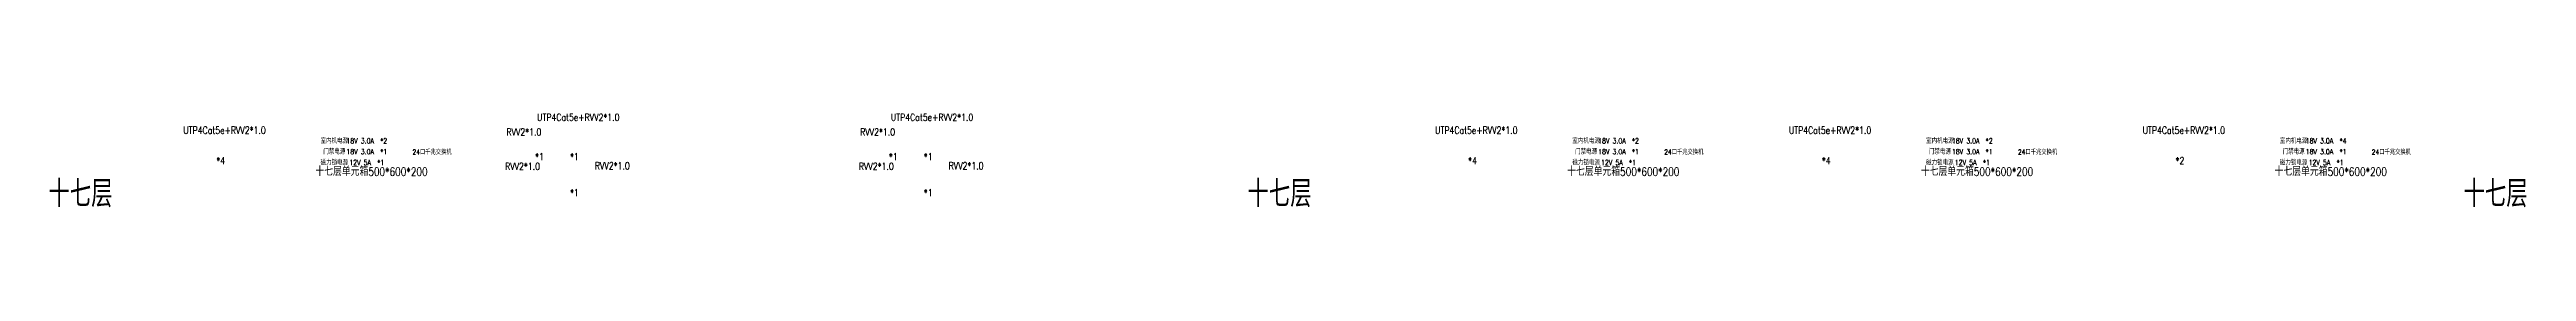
# Model space of a CAD drawing. Extents: x 2114868 to 5528286, y 1846921 to 2016792.
# Drawn here: x 2840507 to 2895120, y 1909866 to 1911936 of the extents above; entities that cross this region are included whole.
import ezdxf
from ezdxf.enums import TextEntityAlignment as Align

# ---------------------------------------------------------------- set-up
doc = ezdxf.new("R2010")
doc.units = 0
doc.header["$LTSCALE"] = 1000
doc.header["$MEASUREMENT"] = 0
doc.layers.add('T-EQUP-LIST-PLAN', color=3, linetype='Continuous')
doc.layers.add('智能化', color=7, linetype='Continuous')
doc.styles.add('_TEL_DIM', font='SIMPLEX', dxfattribs={"width": 0.8, "height": 3.5, "bigfont": 'HZTXT'})

msp = doc.modelspace()

# ---------------------------------------------------------------- texts
at = {"layer": 'T-EQUP-LIST-PLAN', "style": '_TEL_DIM', "width": 0.8}
for p in [(2841189, 1910194), (2867627, 1910194), (2894439, 1910194)]:
    msp.add_text('十七层', height=590, dxfattribs=at).set_placement(p, align=Align.MIDDLE)
at = {"layer": '智能化', "color": 120, "style": '_TEL_DIM', "width": 0.8}
for s, height, p in [('UTP4Cat5e+RVV2*1.0', 156.79, (2843457, 1911493)), ('RVV2*1.0', 156.8, (2850582, 1911453)), ('UTP4Cat5e+RVV2*1.0', 156.79, (2851257, 1911780)), ('RVV2*1.0', 156.8, (2858382, 1911453)), ('UTP4Cat5e+RVV2*1.0', 156.79, (2859057, 1911780)), ('UTP4Cat5e+RVV2*1.0', 156.79, (2871057, 1911493)), ('UTP4Cat5e+RVV2*1.0', 156.79, (2878857, 1911493)), ('UTP4Cat5e+RVV2*1.0', 156.79, (2886657, 1911493)), ('RVV2*1.0', 156.8, (2850552, 1910694)), ('RVV2*1.0', 156.8, (2852532, 1910705)), ('RVV2*1.0', 156.8, (2858352, 1910694)), ('RVV2*1.0', 156.8, (2860332, 1910705))]:
    msp.add_text(s, height=height, dxfattribs=at).set_placement(p)
at = {"layer": '智能化', "color": 3, "style": '_TEL_DIM', "width": 0.8}
for s, p in [('*4', (2844184, 1910817)), ('*1', (2851214, 1910909)), ('*1', (2851984, 1910909)), ('*1', (2859014, 1910909)), ('*1', (2859784, 1910909)), ('*4', (2871784, 1910817)), ('*4', (2879584, 1910817)), ('*2', (2887384, 1910817)), ('*1', (2851984, 1910109)), ('*1', (2859784, 1910109))]:
    msp.add_text(s, height=156.8, dxfattribs=at).set_placement(p)
at = {"layer": '智能化', "color": 2, "linetype": 'ByBlock', "style": '_TEL_DIM', "width": 0.8}
for s, height, p in [('磁力锁电源', 112.5, (2846786, 1910856)), ('室内机电源', 112.5, (2846786, 1911336)), ('门禁电源', 112.5, (2846786, 1911096)), ('18V 3.0A  *2', 112.5, (2847502, 1911336)), ('18V 3.0A  *1', 112.5, (2847502, 1911096)), ('24口千兆交换机', 108, (2848941, 1911087)), ('磁力锁电源', 112.5, (2874386, 1910856)), ('室内机电源', 112.5, (2874386, 1911336)), ('门禁电源', 112.5, (2874386, 1911096)), ('18V 3.0A  *2', 112.5, (2875102, 1911336)), ('18V 3.0A  *1', 112.5, (2875102, 1911096)), ('24口千兆交换机', 108, (2876541, 1911087)), ('磁力锁电源', 112.5, (2882186, 1910856)), ('室内机电源', 112.5, (2882186, 1911336)), ('门禁电源', 112.5, (2882186, 1911096)), ('18V 3.0A  *2', 112.5, (2882902, 1911336)), ('18V 3.0A  *1', 112.5, (2882902, 1911096)), ('24口千兆交换机', 108, (2884341, 1911087)), ('磁力锁电源', 112.5, (2889986, 1910856)), ('室内机电源', 112.5, (2889986, 1911336)), ('门禁电源', 112.5, (2889986, 1911096)), ('18V 3.0A  *4', 112.5, (2890702, 1911336)), ('18V 3.0A  *1', 112.5, (2890702, 1911096)), ('24口千兆交换机', 108, (2892141, 1911087)), ('十七层单元箱500*600*200', 180, (2847606, 1910654)), ('12V 5A  *1', 112.5, (2847502, 1910856)), ('十七层单元箱500*600*200', 180, (2875206, 1910654)), ('12V 5A  *1', 112.5, (2875102, 1910856)), ('十七层单元箱500*600*200', 180, (2883006, 1910654)), ('12V 5A  *1', 112.5, (2882902, 1910856)), ('十七层单元箱500*600*200', 180, (2890806, 1910654)), ('12V 5A  *1', 112.5, (2890702, 1910856))]:
    msp.add_text(s, height=height, dxfattribs=at).set_placement(p, align=Align.MIDDLE_CENTER)

doc.saveas('drawing.dxf')
